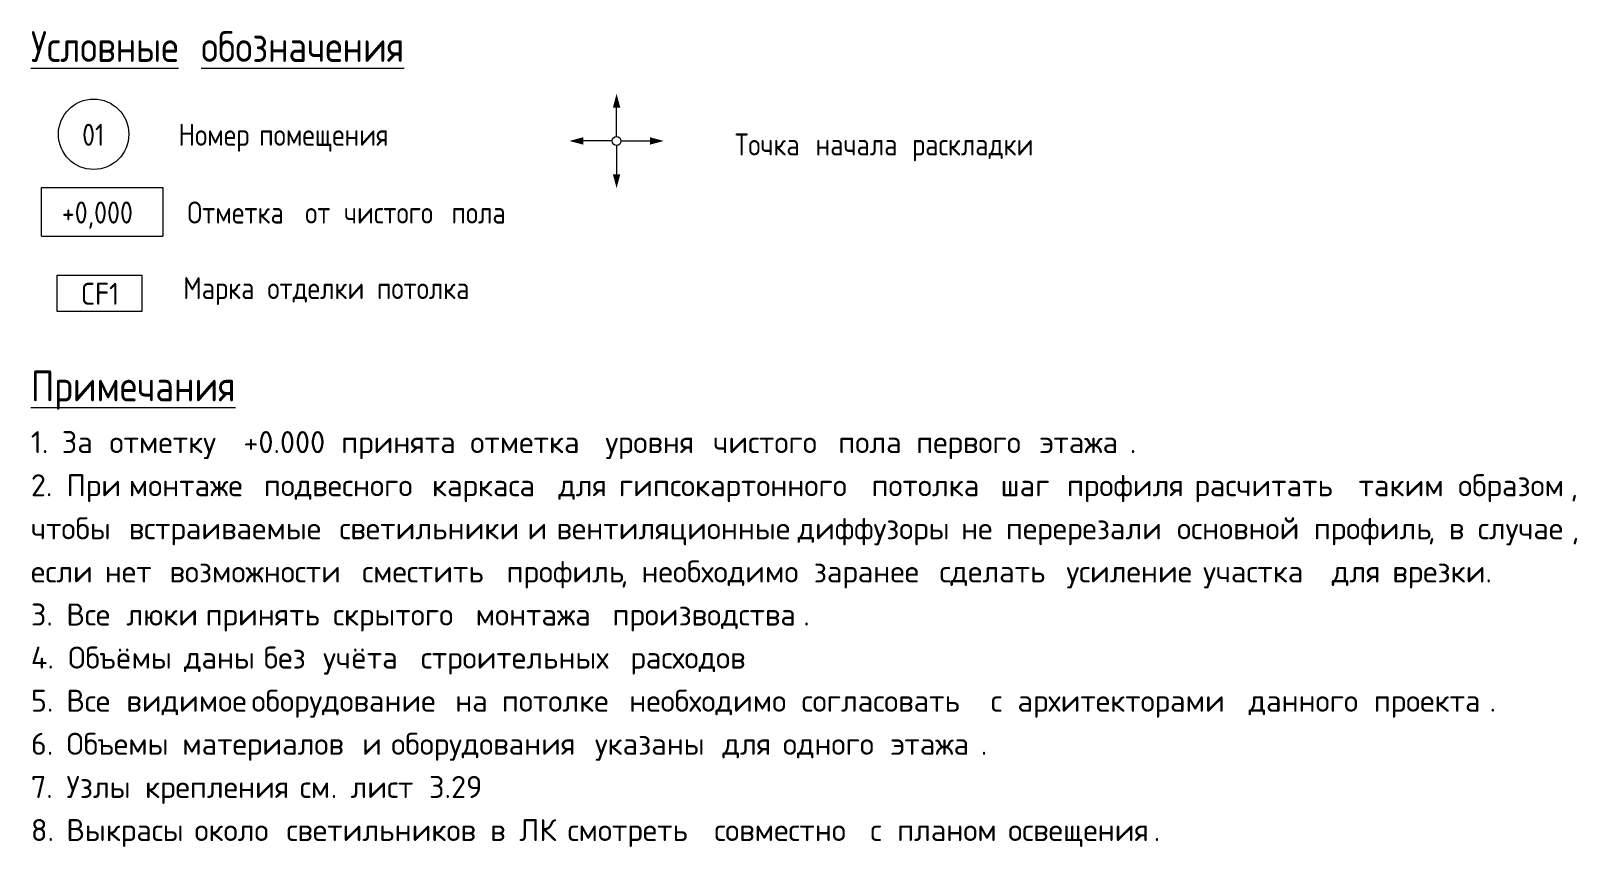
# Model space of a CAD drawing. Header units: millimetres. Extents: x 35861 to 236814, y -8553 to 29000.
# Drawn here: x 84721.2 to 84896.9, y 2923.4 to 3016 of the extents above; entities that cross this region are included whole.
import ezdxf

# ---------------------------------------------------------------- set-up
doc = ezdxf.new("R2010")
doc.units = ezdxf.units.MM
doc.layers.add('A-DETL', color=7, linetype='Continuous', lineweight=9)
doc.layers.add('G-ANNO-TEXT', color=7, linetype='Continuous', lineweight=9)
doc.layers.add('A-DETL-GENF-3', color=1, linetype='Continuous', lineweight=9, true_color=0xff0000)
doc.styles.add('GOST Common_3', font='GOST_Common.ttf', dxfattribs={"width": 0.9, "height": 3.5})
doc.styles.add('GOST Common_4', font='GOST_Common.ttf', dxfattribs={"width": 0.9, "height": 2.5})
doc.styles.add('ISOCPEUR_2', font='isocpeur.ttf', dxfattribs={"width": 0.9, "height": 2.5})
doc.styles.add('ISOCPEUR_3', font='isocpeur.ttf', dxfattribs={"height": 2.5})

msp = doc.modelspace()

# ---------------------------------------------------------------- texts
at = {"layer": 'G-ANNO-TEXT', "attachment_point": 1}
for s, insert, char_height, width, style in [('\\LУсловные', (84721.15, 3016.02), 3.5, 22.1506, 'GOST Common_3'), ('\\L\\fGOST Common|b0|i0|c204|p34|;\\W.9;\\L ', (84739.43, 3016.02), 3.5, 1.2987, 'GOST Common_3'), ('\\Lобозначения', (84740.5, 3016.02), 3.5, 30.1595, 'GOST Common_3'), ('01', (84726.97, 3005.5), 2.5, 3.319, 'GOST Common_4'), ('Номер', (84737.91, 3005.5), 2.5, 10.1734, 'GOST Common_4'), ('\\fGOST Common|b0|i0|c204|p34|;\\W.9; ', (84746.3, 3005.5), 2.5, 0.938, 'GOST Common_4'), ('помещения', (84747.08, 3005.5), 2.5, 18.543, 'GOST Common_4'), ('Точка', (84801.16, 3004.4), 2.5, 10.1734, 'GOST Common_4'), ('\\fGOST Common|b0|i0|c204|p34|;\\W.9; ', (84809.56, 3004.4), 2.5, 0.938, 'GOST Common_4'), ('начала', (84810.33, 3004.4), 2.5, 12.338, 'GOST Common_4'), ('\\fGOST Common|b0|i0|c204|p34|;\\W.9; ', (84820.51, 3004.4), 2.5, 0.938, 'GOST Common_4'), ('раскладки', (84821.28, 3004.4), 2.5, 17.6772, 'GOST Common_4'), ('+0,000', (84724.67, 2996.67), 2.5, 10.6785, 'GOST Common_4'), ('Отметка', (84738.93, 2996.67), 2.5, 15.2962, 'GOST Common_4'), ('\\fGOST Common|b0|i0|c204|p34|;\\W.9; ', (84751.55, 2996.67), 2.5, 0.938, 'GOST Common_4'), ('от', (84752.32, 2996.67), 2.5, 4.4013, 'GOST Common_4'), ('\\fGOST Common|b0|i0|c204|p34|;\\W.9; ', (84755.95, 2996.67), 2.5, 0.938, 'GOST Common_4'), ('чистого', (84756.73, 2996.67), 2.5, 13.8532, 'GOST Common_4'), ('\\fGOST Common|b0|i0|c204|p34|;\\W.9; ', (84768.16, 2996.67), 2.5, 0.938, 'GOST Common_4'), ('пола', (84768.93, 2996.67), 2.5, 8.0089, 'GOST Common_4'), ('\\fGOST Common|b0|i0|c204|p34|;\\W.9; ', (84775.54, 2996.67), 2.5, 0.938, 'GOST Common_4'), ('CF1', (84726.82, 2987.45), 2.5, 5.2671, 'ISOCPEUR_2'), ('Марка', (84738.45, 2988.09), 2.5, 10.6785, 'GOST Common_4'), ('\\fGOST Common|b0|i0|c204|p34|;\\W.9; ', (84747.26, 2988.09), 2.5, 0.938, 'GOST Common_4'), ('отделки', (84748.03, 2988.09), 2.5, 14.1418, 'GOST Common_4'), ('\\fGOST Common|b0|i0|c204|p34|;\\W.9; ', (84759.7, 2988.09), 2.5, 0.938, 'GOST Common_4'), ('потолка', (84760.47, 2988.09), 2.5, 14.3582, 'GOST Common_4'), ('\\LПримечания', (84721.15, 2977.47), 3.5, 28.4278, 'GOST Common_3'), ('1. ', (84721.15, 2970.6), 2.5, 4.2489, 'ISOCPEUR_3'), ('За', (84724.66, 2970.6), 2.5, 4.73, 'ISOCPEUR_3'), ('\\fISOCPEUR|b0|i0|c204|p34|; ', (84728.56, 2970.6), 2.5, 1.8439, 'ISOCPEUR_3'), ('отметку', (84730.08, 2970.6), 2.5, 16.5148, 'ISOCPEUR_3'), (' +0.000 ', (84743.71, 2970.6), 2.5, 15.3924, 'ISOCPEUR_3'), ('принята', (84756.41, 2970.6), 2.5, 15.9536, 'ISOCPEUR_3'), ('\\fISOCPEUR|b0|i0|c204|p34|; ', (84769.57, 2970.6), 2.5, 1.8439, 'ISOCPEUR_3'), ('отметка', (84771.09, 2970.6), 2.5, 16.7553, 'ISOCPEUR_3'), ('\\fISOCPEUR|b0|i0|c204|p34|; ', (84784.92, 2970.6), 2.5, 1.8439, 'ISOCPEUR_3'), ('уровня', (84786.44, 2970.6), 2.5, 12.9873, 'ISOCPEUR_3'), ('\\fISOCPEUR|b0|i0|c204|p34|; ', (84797.16, 2970.6), 2.5, 1.8439, 'ISOCPEUR_3'), ('чистого', (84798.68, 2970.6), 2.5, 15.3924, 'ISOCPEUR_3'), ('\\fISOCPEUR|b0|i0|c204|p34|; ', (84811.38, 2970.6), 2.5, 1.8439, 'ISOCPEUR_3'), ('пола', (84812.9, 2970.6), 2.5, 8.8987, 'ISOCPEUR_3'), ('\\fISOCPEUR|b0|i0|c204|p34|; ', (84820.24, 2970.6), 2.5, 1.8439, 'ISOCPEUR_3'), ('первого', (84821.76, 2970.6), 2.5, 15.1519, 'ISOCPEUR_3'), ('\\fISOCPEUR|b0|i0|c204|p34|; ', (84834.26, 2970.6), 2.5, 1.8439, 'ISOCPEUR_3'), ('этажа', (84835.78, 2970.6), 2.5, 12.4262, 'ISOCPEUR_3'), ('\\fISOCPEUR|b0|i0|c204|p34|;.', (84846.04, 2970.6), 2.5, 0.8819, 'ISOCPEUR_3'), ('2. ', (84721.15, 2965.7), 2.5, 4.8903, 'ISOCPEUR_3'), ('При', (84725.19, 2965.7), 2.5, 6.7342, 'ISOCPEUR_3'), ('\\fISOCPEUR|b0|i0|c204|p34|; ', (84730.75, 2965.7), 2.5, 1.8439, 'ISOCPEUR_3'), ('монтаже', (84732.27, 2965.7), 2.5, 16.7553, 'ISOCPEUR_3'), ('\\fISOCPEUR|b0|i0|c204|p34|; ', (84746.09, 2965.7), 2.5, 1.8439, 'ISOCPEUR_3'), ('подвесного', (84747.61, 2965.7), 2.5, 21.3249, 'ISOCPEUR_3'), ('\\fISOCPEUR|b0|i0|c204|p34|; ', (84765.21, 2965.7), 2.5, 1.8439, 'ISOCPEUR_3'), ('каркаса', (84766.73, 2965.7), 2.5, 15.5527, 'ISOCPEUR_3'), ('\\fISOCPEUR|b0|i0|c204|p34|; ', (84779.56, 2965.7), 2.5, 1.8439, 'ISOCPEUR_3'), ('для', (84781.08, 2965.7), 2.5, 6.4937, 'ISOCPEUR_3'), ('\\fISOCPEUR|b0|i0|c204|p34|; ', (84786.44, 2965.7), 2.5, 1.8439, 'ISOCPEUR_3'), ('гипсокартонного', (84787.96, 2965.7), 2.5, 32.9494, 'ISOCPEUR_3'), ('\\fISOCPEUR|b0|i0|c204|p34|; ', (84815.15, 2965.7), 2.5, 1.8439, 'ISOCPEUR_3'), ('потолка', (84816.67, 2965.7), 2.5, 15.9536, 'ISOCPEUR_3'), ('\\fISOCPEUR|b0|i0|c204|p34|; ', (84829.83, 2965.7), 2.5, 1.8439, 'ISOCPEUR_3'), ('шаг', (84831.35, 2965.7), 2.5, 7.2954, 'ISOCPEUR_3'), ('\\fISOCPEUR|b0|i0|c204|p34|; ', (84837.37, 2965.7), 2.5, 1.8439, 'ISOCPEUR_3'), ('профиля', (84838.89, 2965.7), 2.5, 15.7131, 'ISOCPEUR_3'), ('\\fISOCPEUR|b0|i0|c204|p34|; ', (84851.86, 2965.7), 2.5, 1.8439, 'ISOCPEUR_3'), ('расчитать', (84853.38, 2965.7), 2.5, 20.7637, 'ISOCPEUR_3'), ('\\fISOCPEUR|b0|i0|c204|p34|; ', (84870.51, 2965.7), 2.5, 1.8439, 'ISOCPEUR_3'), ('таким', (84872.03, 2965.7), 2.5, 11.865, 'ISOCPEUR_3'), ('\\fISOCPEUR|b0|i0|c204|p34|; ', (84881.82, 2965.7), 2.5, 1.8439, 'ISOCPEUR_3'), ('образом', (84883.34, 2965.7), 2.5, 15.4726, 'ISOCPEUR_3'), (',  ', (84896.11, 2965.7), 2.5, 4.73, 'ISOCPEUR_3'), ('чтобы', (84721.15, 2960.81), 2.5, 11.6245, 'ISOCPEUR_3'), ('\\fISOCPEUR|b0|i0|c204|p34|; ', (84730.75, 2960.81), 2.5, 1.8439, 'ISOCPEUR_3'), ('\\fISOCPEUR|b0|i0|c204|p34|; ', (84754.69, 2960.81), 2.5, 1.8439, 'ISOCPEUR_3'), ('\\fISOCPEUR|b0|i0|c204|p34|; ', (84776.06, 2960.81), 2.5, 1.8439, 'ISOCPEUR_3'), ('\\fISOCPEUR|b0|i0|c204|p34|; ', (84779.36, 2960.81), 2.5, 1.8439, 'ISOCPEUR_3'), ('\\fISOCPEUR|b0|i0|c204|p34|; ', (84806.75, 2960.81), 2.5, 1.8439, 'ISOCPEUR_3'), ('диффузоры', (84808.27, 2960.81), 2.5, 20.6835, 'ISOCPEUR_3'), ('\\fISOCPEUR|b0|i0|c204|p34|; ', (84825.33, 2960.81), 2.5, 1.8439, 'ISOCPEUR_3'), ('\\fISOCPEUR|b0|i0|c204|p34|; ', (84830.43, 2960.81), 2.5, 1.8439, 'ISOCPEUR_3'), ('\\fISOCPEUR|b0|i0|c204|p34|; ', (84849.87, 2960.81), 2.5, 1.8439, 'ISOCPEUR_3'), ('основной', (84851.4, 2960.81), 2.5, 16.9958, 'ISOCPEUR_3'), ('\\fISOCPEUR|b0|i0|c204|p34|; ', (84865.42, 2960.81), 2.5, 1.8439, 'ISOCPEUR_3'), ('профиль', (84866.94, 2960.81), 2.5, 15.7131, 'ISOCPEUR_3'), ('\\fISOCPEUR|b0|i0|c204|p34|; ', (84884.07, 2960.81), 2.5, 1.8439, 'ISOCPEUR_3'), ('встраиваемые', (84732.27, 2960.81), 2.5, 27.1772, 'ISOCPEUR_3'), ('светильники', (84756.21, 2960.81), 2.5, 24.0506, 'ISOCPEUR_3'), ('\\fISOCPEUR|b0|i0|c204|p34|;и', (84777.58, 2960.81), 2.5, 2.1646, 'ISOCPEUR_3'), ('вентиляционные', (84780.88, 2960.81), 2.5, 31.346, 'ISOCPEUR_3'), ('не', (84826.86, 2960.81), 2.5, 4.3291, 'ISOCPEUR_3'), ('перерезали', (84831.95, 2960.81), 2.5, 21.7257, 'ISOCPEUR_3'), ('\\fISOCPEUR|b0|i0|c204|p34|;в', (84882.29, 2960.81), 2.5, 2.1646, 'ISOCPEUR_3'), ('случае', (84885.59, 2960.81), 2.5, 12.9072, 'ISOCPEUR_3'), (', ', (84879.9, 2960.81), 2.5, 2.8861, 'ISOCPEUR_3'), (', ', (84896.24, 2960.81), 2.5, 2.8861, 'ISOCPEUR_3'), ('\\fISOCPEUR|b0|i0|c204|p34|; ', (84728.03, 2955.91), 2.5, 1.8439, 'ISOCPEUR_3'), ('\\fISOCPEUR|b0|i0|c204|p34|; ', (84735.38, 2955.91), 2.5, 1.8439, 'ISOCPEUR_3'), ('возможности', (84736.9, 2955.91), 2.5, 24.692, 'ISOCPEUR_3'), ('\\fISOCPEUR|b0|i0|c204|p34|; ', (84757.27, 2955.91), 2.5, 1.8439, 'ISOCPEUR_3'), ('\\fISOCPEUR|b0|i0|c204|p34|; ', (84773.67, 2955.91), 2.5, 1.8439, 'ISOCPEUR_3'), ('профиль', (84775.2, 2955.91), 2.5, 15.7131, 'ISOCPEUR_3'), ('необходимо', (84790.54, 2955.91), 2.5, 21.8861, 'ISOCPEUR_3'), ('\\fISOCPEUR|b0|i0|c204|p34|; ', (84808.6, 2955.91), 2.5, 1.8439, 'ISOCPEUR_3'), ('заранее', (84810.12, 2955.91), 2.5, 15.4726, 'ISOCPEUR_3'), ('\\fISOCPEUR|b0|i0|c204|p34|; ', (84822.89, 2955.91), 2.5, 1.8439, 'ISOCPEUR_3'), ('\\fISOCPEUR|b0|i0|c204|p34|; ', (84837.31, 2955.91), 2.5, 1.8439, 'ISOCPEUR_3'), ('\\fISOCPEUR|b0|i0|c204|p34|; ', (84852.85, 2955.91), 2.5, 1.8439, 'ISOCPEUR_3'), ('\\fISOCPEUR|b0|i0|c204|p34|; ', (84867.47, 2955.91), 2.5, 1.8439, 'ISOCPEUR_3'), ('\\fISOCPEUR|b0|i0|c204|p34|; ', (84874.35, 2955.91), 2.5, 1.8439, 'ISOCPEUR_3'), ('врезки', (84875.87, 2955.91), 2.5, 12.827, 'ISOCPEUR_3'), ('если', (84721.15, 2955.91), 2.5, 8.3376, 'ISOCPEUR_3'), ('нет', (84729.55, 2955.91), 2.5, 7.0549, 'ISOCPEUR_3'), ('сместить', (84758.79, 2955.91), 2.5, 18.038, 'ISOCPEUR_3'), ('сделать', (84824.41, 2955.91), 2.5, 15.6329, 'ISOCPEUR_3'), ('усиление', (84838.83, 2955.91), 2.5, 16.9958, 'ISOCPEUR_3'), ('участка', (84854.37, 2955.91), 2.5, 15.8734, 'ISOCPEUR_3'), ('для', (84868.99, 2955.91), 2.5, 6.4937, 'ISOCPEUR_3'), ('\\fISOCPEUR|b0|i0|c204|p34|;.', (84886.45, 2955.91), 2.5, 0.8819, 'ISOCPEUR_3'), (', ', (84788.16, 2955.91), 2.5, 2.8861, 'ISOCPEUR_3'), ('3. ', (84721.15, 2951.02), 2.5, 4.8903, 'ISOCPEUR_3'), ('Все', (84725.19, 2951.02), 2.5, 6.4135, 'ISOCPEUR_3'), ('\\fISOCPEUR|b0|i0|c204|p34|; ', (84730.48, 2951.02), 2.5, 1.8439, 'ISOCPEUR_3'), ('люки', (84732, 2951.02), 2.5, 9.0591, 'ISOCPEUR_3'), ('\\fISOCPEUR|b0|i0|c204|p34|; ', (84739.48, 2951.02), 2.5, 1.8439, 'ISOCPEUR_3'), ('принять', (84741, 2951.02), 2.5, 15.7131, 'ISOCPEUR_3'), ('\\fISOCPEUR|b0|i0|c204|p34|; ', (84753.96, 2951.02), 2.5, 1.8439, 'ISOCPEUR_3'), ('скрытого', (84755.48, 2951.02), 2.5, 17.7975, 'ISOCPEUR_3'), ('\\fISOCPEUR|b0|i0|c204|p34|; ', (84770.17, 2951.02), 2.5, 1.8439, 'ISOCPEUR_3'), ('монтажа', (84771.69, 2951.02), 2.5, 16.9958, 'ISOCPEUR_3'), ('\\fISOCPEUR|b0|i0|c204|p34|; ', (84785.71, 2951.02), 2.5, 1.8439, 'ISOCPEUR_3'), ('производства', (84787.23, 2951.02), 2.5, 26.2954, 'ISOCPEUR_3'), ('\\fISOCPEUR|b0|i0|c204|p34|;.', (84808.93, 2951.02), 2.5, 0.8819, 'ISOCPEUR_3'), ('4. ', (84721.15, 2946.13), 2.5, 5.1308, 'ISOCPEUR_3'), ('Объёмы', (84725.39, 2946.13), 2.5, 14.1097, 'ISOCPEUR_3'), ('\\fISOCPEUR|b0|i0|c204|p34|; ', (84737.03, 2946.13), 2.5, 1.8439, 'ISOCPEUR_3'), ('даны', (84738.55, 2946.13), 2.5, 9.1392, 'ISOCPEUR_3'), ('\\fISOCPEUR|b0|i0|c204|p34|; ', (84746.09, 2946.13), 2.5, 1.8439, 'ISOCPEUR_3'), ('без', (84747.61, 2946.13), 2.5, 6.3333, 'ISOCPEUR_3'), ('\\fISOCPEUR|b0|i0|c204|p34|; ', (84752.84, 2946.13), 2.5, 1.8439, 'ISOCPEUR_3'), ('учёта', (84754.36, 2946.13), 2.5, 11.6245, 'ISOCPEUR_3'), ('\\fISOCPEUR|b0|i0|c204|p34|; ', (84763.95, 2946.13), 2.5, 1.8439, 'ISOCPEUR_3'), ('строительных', (84765.47, 2946.13), 2.5, 27.0169, 'ISOCPEUR_3'), ('\\fISOCPEUR|b0|i0|c204|p34|; ', (84787.76, 2946.13), 2.5, 1.8439, 'ISOCPEUR_3'), ('расходов', (84789.28, 2946.13), 2.5, 17.2363, 'ISOCPEUR_3'), ('5. ', (84721.15, 2941.23), 2.5, 4.8903, 'ISOCPEUR_3'), ('Все', (84725.19, 2941.23), 2.5, 6.4135, 'ISOCPEUR_3'), ('\\fISOCPEUR|b0|i0|c204|p34|; ', (84730.48, 2941.23), 2.5, 1.8439, 'ISOCPEUR_3'), ('видимое', (84732, 2941.23), 2.5, 15.3924, 'ISOCPEUR_3'), ('\\fISOCPEUR|b0|i0|c204|p34|; ', (84744.7, 2941.23), 2.5, 1.8439, 'ISOCPEUR_3'), ('оборудование', (84746.22, 2941.23), 2.5, 26.2152, 'ISOCPEUR_3'), ('\\fISOCPEUR|b0|i0|c204|p34|; ', (84767.85, 2941.23), 2.5, 1.8439, 'ISOCPEUR_3'), ('на', (84769.37, 2941.23), 2.5, 4.5696, 'ISOCPEUR_3'), ('\\fISOCPEUR|b0|i0|c204|p34|; ', (84773.14, 2941.23), 2.5, 1.8439, 'ISOCPEUR_3'), ('потолке', (84774.67, 2941.23), 2.5, 15.7131, 'ISOCPEUR_3'), ('\\fISOCPEUR|b0|i0|c204|p34|; ', (84787.63, 2941.23), 2.5, 1.8439, 'ISOCPEUR_3'), ('необходимо', (84789.15, 2941.23), 2.5, 21.8861, 'ISOCPEUR_3'), ('\\fISOCPEUR|b0|i0|c204|p34|; ', (84807.21, 2941.23), 2.5, 1.8439, 'ISOCPEUR_3'), ('согласовать', (84808.73, 2941.23), 2.5, 24.211, 'ISOCPEUR_3'), ('\\fISOCPEUR|b0|i0|c204|p34|; ', (84828.71, 2941.23), 2.5, 1.8439, 'ISOCPEUR_3'), ('\\fISOCPEUR|b0|i0|c204|p34|;с', (84830.23, 2941.23), 2.5, 1.8439, 'ISOCPEUR_3'), ('\\fISOCPEUR|b0|i0|c204|p34|; ', (84831.75, 2941.23), 2.5, 1.8439, 'ISOCPEUR_3'), ('архитекторами', (84833.27, 2941.23), 2.5, 29.9831, 'ISOCPEUR_3'), ('\\fISOCPEUR|b0|i0|c204|p34|; ', (84858.01, 2941.23), 2.5, 1.8439, 'ISOCPEUR_3'), ('данного', (84859.53, 2941.23), 2.5, 15.3924, 'ISOCPEUR_3'), ('\\fISOCPEUR|b0|i0|c204|p34|; ', (84872.23, 2941.23), 2.5, 1.8439, 'ISOCPEUR_3'), ('проекта', (84873.75, 2941.23), 2.5, 15.9536, 'ISOCPEUR_3'), ('\\fISOCPEUR|b0|i0|c204|p34|;.', (84886.92, 2941.23), 2.5, 0.8819, 'ISOCPEUR_3'), ('6. ', (84721.15, 2936.34), 2.5, 4.8903, 'ISOCPEUR_3'), ('Объемы', (84725.19, 2936.34), 2.5, 14.1097, 'ISOCPEUR_3'), ('\\fISOCPEUR|b0|i0|c204|p34|; ', (84736.83, 2936.34), 2.5, 1.8439, 'ISOCPEUR_3'), ('\\fISOCPEUR|b0|i0|c204|p34|; ', (84757.27, 2936.34), 2.5, 1.8439, 'ISOCPEUR_3'), ('\\fISOCPEUR|b0|i0|c204|p34|; ', (84760.58, 2936.34), 2.5, 1.8439, 'ISOCPEUR_3'), ('оборудования', (84762.1, 2936.34), 2.5, 26.2152, 'ISOCPEUR_3'), ('\\fISOCPEUR|b0|i0|c204|p34|; ', (84783.73, 2936.34), 2.5, 1.8439, 'ISOCPEUR_3'), ('\\fISOCPEUR|b0|i0|c204|p34|; ', (84798.21, 2936.34), 2.5, 1.8439, 'ISOCPEUR_3'), ('\\fISOCPEUR|b0|i0|c204|p34|; ', (84805.09, 2936.34), 2.5, 1.8439, 'ISOCPEUR_3'), ('\\fISOCPEUR|b0|i0|c204|p34|; ', (84817.33, 2936.34), 2.5, 1.8439, 'ISOCPEUR_3'), ('материалов', (84738.35, 2936.34), 2.5, 22.9283, 'ISOCPEUR_3'), ('\\fISOCPEUR|b0|i0|c204|p34|;и', (84758.79, 2936.34), 2.5, 2.1646, 'ISOCPEUR_3'), ('указаны', (84785.25, 2936.34), 2.5, 15.7131, 'ISOCPEUR_3'), ('для', (84799.74, 2936.34), 2.5, 6.4937, 'ISOCPEUR_3'), ('одного', (84806.61, 2936.34), 2.5, 12.9873, 'ISOCPEUR_3'), ('этажа', (84818.85, 2936.34), 2.5, 12.4262, 'ISOCPEUR_3'), ('\\fISOCPEUR|b0|i0|c204|p34|;.', (84829.1, 2936.34), 2.5, 0.8819, 'ISOCPEUR_3'), ('7. ', (84721.15, 2931.44), 2.5, 4.8903, 'ISOCPEUR_3'), ('Узлы', (84725.19, 2931.44), 2.5, 8.9789, 'ISOCPEUR_3'), ('\\fISOCPEUR|b0|i0|c204|p34|; ', (84732.6, 2931.44), 2.5, 1.8439, 'ISOCPEUR_3'), ('\\fISOCPEUR|b0|i0|c204|p34|; ', (84750.19, 2931.44), 2.5, 1.8439, 'ISOCPEUR_3'), (' 3.29', (84764.81, 2931.44), 2.5, 9.2194, 'ISOCPEUR_3'), ('крепления', (84734.12, 2931.44), 2.5, 19.481, 'ISOCPEUR_3'), ('см', (84751.71, 2931.44), 2.5, 4.2489, 'ISOCPEUR_3'), ('. ', (84755.22, 2931.44), 2.5, 2.7257, 'ISOCPEUR_3'), ('лист', (84757.47, 2931.44), 2.5, 8.8987, 'ISOCPEUR_3'), ('8. ', (84721.15, 2926.55), 2.5, 4.8903, 'ISOCPEUR_3'), ('Выкрасы', (84725.19, 2926.55), 2.5, 15.7932, 'ISOCPEUR_3'), ('\\fISOCPEUR|b0|i0|c204|p34|; ', (84738.22, 2926.55), 2.5, 1.8439, 'ISOCPEUR_3'), ('около', (84739.74, 2926.55), 2.5, 10.8228, 'ISOCPEUR_3'), ('\\fISOCPEUR|b0|i0|c204|p34|; ', (84748.67, 2926.55), 2.5, 1.8439, 'ISOCPEUR_3'), ('светильников', (84750.19, 2926.55), 2.5, 26.2152, 'ISOCPEUR_3'), ('\\fISOCPEUR|b0|i0|c204|p34|; ', (84771.82, 2926.55), 2.5, 1.8439, 'ISOCPEUR_3'), ('\\fISOCPEUR|b0|i0|c204|p34|;в', (84773.34, 2926.55), 2.5, 2.1646, 'ISOCPEUR_3'), ('\\fISOCPEUR|b0|i0|c204|p34|; ', (84775.13, 2926.55), 2.5, 1.8439, 'ISOCPEUR_3'), ('ЛК', (84776.65, 2926.55), 2.5, 4.8101, 'ISOCPEUR_3'), ('\\fISOCPEUR|b0|i0|c204|p34|; ', (84780.62, 2926.55), 2.5, 1.8439, 'ISOCPEUR_3'), ('смотреть', (84782.14, 2926.55), 2.5, 18.3586, 'ISOCPEUR_3'), ('\\fISOCPEUR|b0|i0|c204|p34|; ', (84797.29, 2926.55), 2.5, 1.8439, 'ISOCPEUR_3'), ('совместно', (84798.81, 2926.55), 2.5, 19.6413, 'ISOCPEUR_3'), ('\\fISOCPEUR|b0|i0|c204|p34|; ', (84815.01, 2926.55), 2.5, 1.8439, 'ISOCPEUR_3'), ('\\fISOCPEUR|b0|i0|c204|p34|;с', (84816.54, 2926.55), 2.5, 1.8439, 'ISOCPEUR_3'), ('\\fISOCPEUR|b0|i0|c204|p34|; ', (84818.06, 2926.55), 2.5, 1.8439, 'ISOCPEUR_3'), ('планом', (84819.58, 2926.55), 2.5, 13.4684, 'ISOCPEUR_3'), ('\\fISOCPEUR|b0|i0|c204|p34|; ', (84830.69, 2926.55), 2.5, 1.8439, 'ISOCPEUR_3'), ('освещения', (84832.21, 2926.55), 2.5, 20.0422, 'ISOCPEUR_3'), ('\\fISOCPEUR|b0|i0|c204|p34|;.', (84848.75, 2926.55), 2.5, 0.8819, 'ISOCPEUR_3')]:
    msp.add_mtext(s, dxfattribs=dict(at, insert=insert, char_height=char_height, width=width, style=style))

# ---------------------------------------------------------------- hatches: boundary and pattern name
at = {"layer": 'A-DETL-GENF-3'}
for points in [[(84787.29, 3007.34), (84788.13, 3007.34), (84787.71, 3008.91)], [(84783.92, 3003.13), (84783.92, 3003.97), (84782.35, 3003.55)], [(84791.5, 3003.13), (84793.07, 3003.55), (84791.5, 3003.97)], [(84787.71, 2998.19), (84788.13, 2999.76), (84787.29, 2999.76)]]:
    msp.add_hatch(color=256, dxfattribs=at).paths.add_polyline_path(points)

# ---------------------------------------------------------------- linework, layer by layer
at = {"layer": 'A-DETL'}
for p, q in [((84787.71, 3004.05), (84787.71, 3007.34)), ((84787.21, 3003.55), (84783.92, 3003.55)), ((84787.71, 3003.05), (84787.71, 2999.76)), ((84788.21, 3003.55), (84791.5, 3003.55)), ((84722.36, 2998.25), (84736.16, 2998.25)), ((84722.36, 2992.75), (84722.36, 2998.25)), ((84736.16, 2998.25), (84736.16, 2992.75)), ((84722.36, 2992.75), (84736.16, 2992.75)), ((84724.12, 2988.32), (84733.75, 2988.32)), ((84724.12, 2984.19), (84724.12, 2988.32)), ((84733.75, 2988.32), (84733.75, 2984.19)), ((84733.75, 2984.19), (84724.12, 2984.19))]:
    msp.add_line(p, q, dxfattribs=at)
for centre, radius in [((84728.28, 3004.31), 4), ((84787.71, 3003.55), 0.5)]:
    msp.add_circle(centre, radius, dxfattribs=at)

msp.set_redraw_order([(e.dxf.handle, doc.entitydb.next_handle()) for e in msp.query("TEXT MTEXT ATTDEF DIMENSION ARC_DIMENSION")])  # texts and dimensions are drawn at this point

doc.saveas('drawing.dxf')
